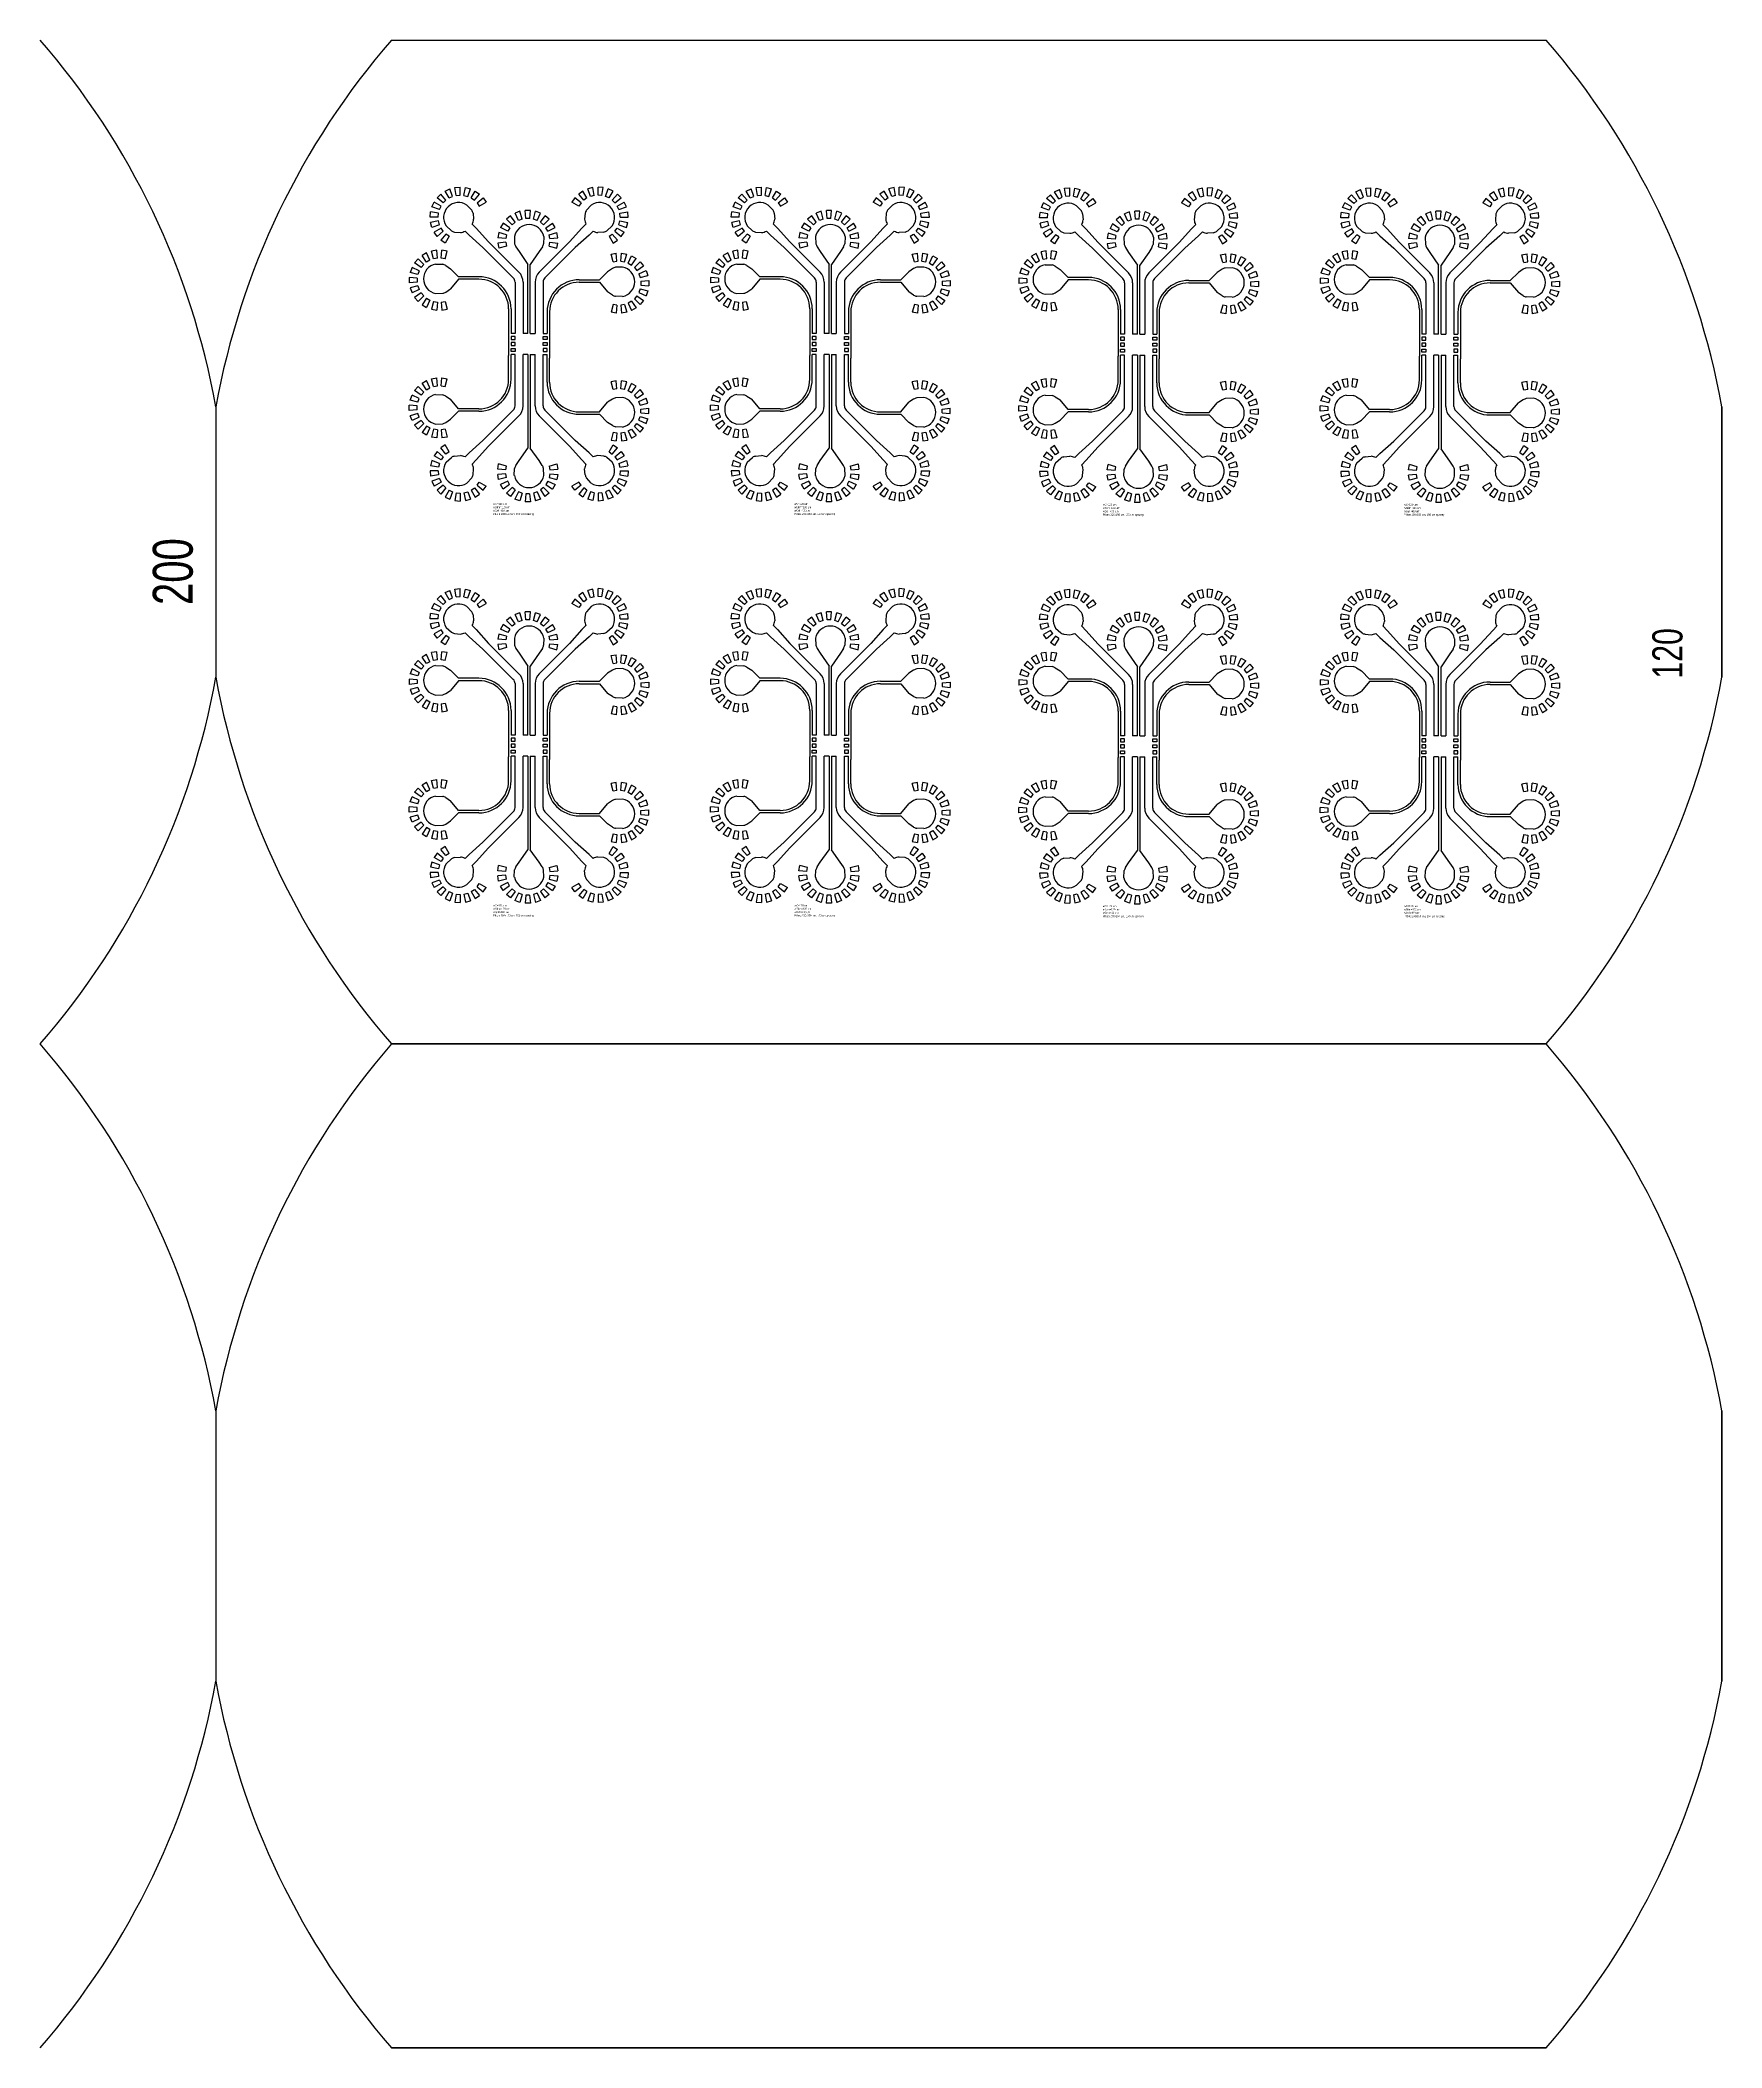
# Model space of a CAD drawing. Extents: x 5000 to 155000, y 6735 to 206735.
# Drawn here: x 71251 to 155000, y 106735 to 206735 of the extents above; entities that cross this region are included whole.
import ezdxf

# ---------------------------------------------------------------- set-up
doc = ezdxf.new("R2010")
doc.units = 0
doc.layers.get('0').update_dxf_attribs({"linetype": 'CONTINUOUS'})
doc.styles.get("Standard").update_dxf_attribs({"font": 'txt', "width": 0.75})

# ---------------------------------------------------------------- blocks, each defined once
blk = doc.blocks.new('CellMigration_Flush_WC200umWS200umWG400umPillarSp150um_anchor')
for p, q in [((-4732, 16896), (-4547, 17081)), ((-4290, 16775), (-4547, 17081)), ((-4333, 17231), (-4096, 17341)), ((-4133, 16885), (-4333, 17231)), ((-3959, 16966), (-4096, 17341)), ((-3843, 17409), (-3583, 17432)), ((-3774, 17015), (-3843, 17409)), ((-3774, 17015), (-3583, 17032)), ((-3583, 17032), (-3583, 17432)), ((-3392, 17015), (-3322, 17409)), ((-3392, 17015), (-3207, 16966)), ((-3322, 17409), (-3070, 17341)), ((-3207, 16966), (-3070, 17341)), ((-3033, 16885), (-2833, 17231)), ((-2876, 16775), (-2619, 17081)), ((-2833, 17231), (-2619, 17081)), ((2533, 17231), (2319, 17081)), ((2576, 16775), (2319, 17081)), ((2733, 16885), (2533, 17231)), ((3023, 17409), (2770, 17341)), ((2907, 16966), (2770, 17341)), ((3092, 17015), (2907, 16966)), ((3092, 17015), (3023, 17409)), ((3283, 17032), (3283, 17432)), ((3544, 17409), (3283, 17432)), ((3474, 17015), (3283, 17032)), ((3474, 17015), (3544, 17409)), ((3660, 16966), (3796, 17341)), ((4033, 17231), (3796, 17341)), ((3833, 16885), (4033, 17231)), ((3991, 16775), (4248, 17081)), ((4433, 16896), (4248, 17081)), ((-5083, 15932), (-5060, 16192)), ((-4666, 16123), (-5060, 16192)), ((-4992, 16445), (-4882, 16682)), ((-4617, 16308), (-4992, 16445)), ((-4536, 16482), (-4882, 16682)), ((-4426, 16639), (-4732, 16896)), ((-4683, 15932), (-4666, 16123)), ((-4617, 16308), (-4536, 16482)), ((-4426, 16639), (-4290, 16775)), ((-4133, 16885), (-3959, 16966)), ((-3245, 16536), (-3002, 16274)), ((-3033, 16885), (-2876, 16775)), ((-2939, 16123), (-2913, 15825)), ((-2740, 16639), (-2434, 16896)), ((-2740, 16639), (-2630, 16482)), ((-2630, 16482), (-2284, 16682)), ((-2434, 16896), (-2284, 16682)), ((-1077, 16002), (-1277, 15834)), ((-847, 15675), (-1077, 16002)), ((-605, 16223), (-850, 16133)), ((-681, 15771), (-850, 16133)), ((-501, 15836), (-605, 16223)), ((-312, 15869), (-347, 16268)), ((-86, 16268), (-347, 16268)), ((-121, 15869), (-86, 16268)), ((68, 15836), (172, 16223)), ((418, 16133), (172, 16223)), ((248, 15771), (418, 16133)), ((415, 15675), (644, 16002)), ((844, 15834), (644, 16002)), ((2134, 16896), (1984, 16682)), ((2331, 16482), (1984, 16682)), ((2441, 16639), (2134, 16896)), ((2441, 16639), (2331, 16482)), ((2733, 16885), (2576, 16775)), ((2640, 16123), (2614, 15825)), ((2945, 16536), (2703, 16274)), ((3833, 16885), (3660, 16966)), ((4126, 16639), (3991, 16775)), ((4126, 16639), (4433, 16896)), ((4236, 16482), (4583, 16682)), ((4317, 16308), (4236, 16482)), ((4317, 16308), (4693, 16445)), ((4367, 16123), (4761, 16192)), ((4383, 15932), (4367, 16123)), ((4693, 16445), (4583, 16682)), ((4783, 15932), (4761, 16192)), ((-4683, 15932), (-5083, 15932)), ((-4666, 15741), (-5060, 15671)), ((-4992, 15419), (-5060, 15671)), ((-4617, 15556), (-4992, 15419)), ((-4536, 15382), (-4882, 15182)), ((-4732, 14968), (-4882, 15182)), ((-4426, 15225), (-4732, 14968)), ((-4617, 15556), (-4666, 15741)), ((-4290, 15089), (-4547, 14783)), ((-4426, 15225), (-4536, 15382)), ((-4133, 14979), (-4290, 15089)), ((-4284, 15497), (-4022, 15255)), ((-3871, 15191), (-3572, 15165)), ((-3335, 15234), (-3133, 15032)), ((-3133, 15032), (-2447, 14416)), ((-2981, 15587), (-2780, 15385)), ((-2780, 15385), (-2164, 14699)), ((-1665, 15162), (-1711, 14904)), ((-1279, 15058), (-1665, 15162)), ((-1445, 15634), (-1576, 15408)), ((-1213, 15239), (-1576, 15408)), ((-1117, 15405), (-1445, 15634)), ((-1279, 15058), (-1312, 14870)), ((-994, 15551), (-1277, 15834)), ((-1117, 15405), (-1213, 15239)), ((-847, 15675), (-994, 15551)), ((-501, 15836), (-681, 15771)), ((-121, 15869), (-312, 15869)), ((248, 15771), (68, 15836)), ((561, 15551), (415, 15675)), ((561, 15551), (844, 15834)), ((685, 15405), (1012, 15634)), ((781, 15239), (685, 15405)), ((781, 15239), (1143, 15408)), ((846, 15058), (1232, 15162)), ((879, 14870), (846, 15058)), ((1143, 15408), (1012, 15634)), ((1278, 14904), (1232, 15162)), ((2480, 15385), (1864, 14699)), ((2834, 15032), (2147, 14416)), ((2682, 15587), (2480, 15385)), ((3035, 15234), (2834, 15032)), ((3572, 15191), (3273, 15165)), ((3984, 15497), (3723, 15255)), ((3833, 14979), (3991, 15089)), ((3991, 15089), (4248, 14783)), ((4126, 15225), (4236, 15382)), ((4126, 15225), (4433, 14968)), ((4236, 15382), (4583, 15182)), ((4317, 15556), (4367, 15741)), ((4317, 15556), (4693, 15419)), ((4367, 15741), (4761, 15671)), ((4383, 15932), (4783, 15932)), ((4433, 14968), (4583, 15182)), ((4693, 15419), (4761, 15671)), ((-5255, 14152), (-5481, 14021)), ((-5252, 13693), (-5481, 14021)), ((-5086, 13789), (-5255, 14152)), ((-4752, 14286), (-5009, 14241)), ((-4906, 13855), (-5009, 14241)), ((-4717, 13888), (-4752, 14286)), ((-4333, 14633), (-4547, 14783)), ((-4525, 13888), (-4490, 14286)), ((-4233, 14241), (-4490, 14286)), ((-4336, 13855), (-4233, 14241)), ((-4133, 14979), (-4333, 14633)), ((-2447, 14416), (-938, 12907)), ((-655, 13190), (-2164, 14699)), ((-1312, 14870), (-1711, 14904)), ((-1312, 14678), (-1711, 14643)), ((-1711, 14643), (-1665, 14385)), ((-1279, 14489), (-1665, 14385)), ((-1312, 14678), (-1279, 14489)), ((-883, 14962), (-869, 14605)), ((-807, 14454), (-648, 14212)), ((-648, 14212), (-210, 13567)), ((352, 14212), (-90, 13567)), ((511, 14454), (352, 14212)), ((355, 13190), (1864, 14699)), ((587, 14962), (573, 14605)), ((2147, 14416), (638, 12907)), ((846, 14489), (879, 14678)), ((846, 14489), (1232, 14385)), ((879, 14870), (1278, 14904)), ((879, 14678), (1278, 14643)), ((1232, 14385), (1278, 14643)), ((3833, 14979), (4033, 14633)), ((3933, 14091), (4191, 14136)), ((4037, 13705), (3933, 14091)), ((4033, 14633), (4248, 14783)), ((4225, 13738), (4191, 14136)), ((4417, 13738), (4452, 14136)), ((4452, 14136), (4710, 14091)), ((4606, 13705), (4710, 14091)), ((4786, 13639), (4955, 14002)), ((4955, 14002), (5182, 13871)), ((-5980, 13426), (-6070, 13180)), ((-5683, 13077), (-6070, 13180)), ((-5618, 13257), (-5980, 13426)), ((-5681, 13853), (-5850, 13653)), ((-5522, 13423), (-5850, 13653)), ((-5618, 13257), (-5683, 13077)), ((-5399, 13570), (-5681, 13853)), ((-5399, 13570), (-5522, 13423)), ((-5086, 13789), (-5252, 13693)), ((-4717, 13888), (-4906, 13855)), ((-4809, 13595), (-4452, 13582)), ((-4336, 13855), (-4525, 13888)), ((-4301, 13520), (-4059, 13361)), ((-4059, 13361), (-4059, 13361)), ((-3659, 12961), (-4059, 13361)), ((-210, 10136), (-210, 13567)), ((-90, 10136), (-90, 13567)), ((3359, 12811), (3759, 13211)), ((4001, 13370), (3759, 13211)), ((3759, 13211), (3759, 13211)), ((4037, 13705), (4225, 13738)), ((4509, 13445), (4153, 13432)), ((4417, 13738), (4606, 13705)), ((4786, 13639), (4952, 13543)), ((4952, 13543), (5182, 13871)), ((5099, 13420), (5382, 13703)), ((5099, 13420), (5222, 13273)), ((5222, 13273), (5550, 13503)), ((5318, 13107), (5681, 13276)), ((5318, 13107), (5384, 12927)), ((5382, 13703), (5550, 13503)), ((5384, 12927), (5770, 13030)), ((5681, 13276), (5770, 13030)), ((-6115, 12923), (-6115, 12661)), ((-5717, 12888), (-6115, 12923)), ((-5717, 12696), (-6115, 12661)), ((-5683, 12507), (-6070, 12404)), ((-6070, 12404), (-5980, 12158)), ((-5618, 12327), (-5980, 12158)), ((-5522, 12161), (-5850, 11932)), ((-5717, 12888), (-5717, 12696)), ((-5683, 12507), (-5618, 12327)), ((-5399, 12014), (-5681, 11732)), ((-5522, 12161), (-5399, 12014)), ((-4809, 12126), (-4452, 12140)), ((-4301, 12201), (-4059, 12361)), ((-3659, 12841), (-4059, 12361)), ((-4059, 12361), (-4059, 12361)), ((-2650, 12961), (-3659, 12961)), ((-2650, 12841), (-3659, 12841)), ((-850, 12695), (-850, 10136)), ((-450, 12695), (-450, 10136)), ((150, 12695), (150, 10136)), ((550, 12695), (550, 10136)), ((2350, 12811), (3359, 12811)), ((2350, 12691), (3359, 12691)), ((3359, 12691), (3759, 12211)), ((3759, 12211), (3759, 12211)), ((4001, 12051), (3759, 12211)), ((5222, 12011), (5099, 11864)), ((5222, 12011), (5550, 11782)), ((5384, 12357), (5318, 12177)), ((5318, 12177), (5681, 12008)), ((5384, 12357), (5770, 12254)), ((5417, 12738), (5816, 12773)), ((5417, 12738), (5417, 12546)), ((5417, 12546), (5816, 12511)), ((5770, 12254), (5681, 12008)), ((5816, 12773), (5816, 12511)), ((-5850, 11932), (-5681, 11732)), ((-5252, 11891), (-5481, 11563)), ((-5481, 11563), (-5255, 11433)), ((-5086, 11795), (-5255, 11433)), ((-5252, 11891), (-5086, 11795)), ((-4906, 11730), (-5009, 11343)), ((-5009, 11343), (-4752, 11298)), ((-4906, 11730), (-4717, 11696)), ((-4717, 11696), (-4752, 11298)), ((-4525, 11696), (-4336, 11730)), ((-4525, 11696), (-4490, 11298)), ((-4490, 11298), (-4233, 11343)), ((-4336, 11730), (-4233, 11343)), ((-1170, 11361), (-1170, 9048)), ((-1050, 11361), (-1050, 10136)), ((750, 11211), (750, 10136)), ((870, 11211), (872, 8913)), ((4037, 11580), (3933, 11193)), ((4191, 11148), (3933, 11193)), ((4225, 11546), (4037, 11580)), ((4509, 11976), (4153, 11990)), ((4225, 11546), (4191, 11148)), ((4606, 11580), (4417, 11546)), ((4417, 11546), (4452, 11148)), ((4710, 11193), (4452, 11148)), ((4606, 11580), (4710, 11193)), ((4952, 11741), (4786, 11645)), ((4786, 11645), (4955, 11283)), ((4952, 11741), (5182, 11413)), ((5182, 11413), (4955, 11283)), ((5099, 11864), (5382, 11582)), ((5550, 11782), (5382, 11582)), ((-1050, 10136), (-1050, 10136)), ((-850, 10136), (-1050, 10136)), ((-210, 10136), (-450, 10136)), ((-90, 10136), (150, 10136)), ((550, 10136), (750, 10136)), ((-1170, 7861), (-1170, 9048)), ((-1050, 9986), (-1050, 9836)), ((-850, 9986), (-1050, 9986)), ((-1050, 9836), (-850, 9836)), ((-850, 9686), (-1050, 9686)), ((-1050, 9686), (-1050, 9536)), ((-1050, 9536), (-850, 9536)), ((-1050, 9236), (-1050, 9386)), ((-1050, 9386), (-850, 9386)), ((-850, 9236), (-1050, 9236)), ((-850, 9086), (-1050, 9086)), ((-1050, 9086), (-1050, 9086)), ((-1050, 7861), (-1050, 9086)), ((-850, 9836), (-850, 9986)), ((-850, 9536), (-850, 9686)), ((-850, 9386), (-850, 9236)), ((-850, 6526), (-850, 9086)), ((-210, 9086), (-450, 9086)), ((-450, 6526), (-450, 9086)), ((-210, 9086), (-210, 4419)), ((-90, 9086), (150, 9086)), ((-90, 9086), (-90, 4419)), ((150, 6526), (150, 9086)), ((550, 9836), (550, 9986)), ((550, 9986), (750, 9986)), ((750, 9836), (550, 9836)), ((550, 9536), (550, 9686)), ((550, 9686), (750, 9686)), ((750, 9536), (550, 9536)), ((750, 9386), (550, 9386)), ((550, 9386), (550, 9236)), ((550, 9236), (750, 9236)), ((550, 9086), (750, 9086)), ((550, 6526), (550, 9086)), ((750, 9986), (750, 9836)), ((750, 9686), (750, 9536)), ((750, 9236), (750, 9386)), ((750, 7711), (750, 9086)), ((870, 7711), (872, 8913)), ((-6070, 6817), (-5980, 7063)), ((-5618, 6894), (-5980, 7063)), ((-5850, 7289), (-5681, 7490)), ((-5522, 7060), (-5850, 7289)), ((-5399, 7207), (-5681, 7490)), ((-5522, 7060), (-5399, 7207)), ((-5481, 7658), (-5255, 7788)), ((-5252, 7330), (-5481, 7658)), ((-5086, 7426), (-5255, 7788)), ((-5252, 7330), (-5086, 7426)), ((-5009, 7878), (-4752, 7923)), ((-4906, 7492), (-5009, 7878)), ((-4906, 7492), (-4717, 7525)), ((-4809, 7095), (-4452, 7082)), ((-4717, 7525), (-4752, 7923)), ((-4525, 7525), (-4490, 7923)), ((-4525, 7525), (-4336, 7492)), ((-4490, 7923), (-4233, 7878)), ((-4336, 7492), (-4233, 7878)), ((-4301, 7020), (-4059, 6861)), ((4191, 7773), (3933, 7728)), ((4037, 7342), (3933, 7728)), ((4225, 7375), (4037, 7342)), ((4225, 7375), (4191, 7773)), ((4417, 7375), (4452, 7773)), ((4606, 7342), (4417, 7375)), ((4710, 7728), (4452, 7773)), ((4606, 7342), (4710, 7728)), ((4786, 7276), (4955, 7638)), ((4952, 7180), (4786, 7276)), ((4952, 7180), (5182, 7508)), ((5182, 7508), (4955, 7638)), ((5099, 7057), (5382, 7340)), ((5222, 6910), (5099, 7057)), ((5222, 6910), (5550, 7139)), ((5550, 7139), (5382, 7340)), ((-5717, 6525), (-6115, 6560)), ((-6115, 6298), (-6115, 6560)), ((-5717, 6333), (-6115, 6298)), ((-5683, 6714), (-6070, 6817)), ((-5683, 6144), (-6070, 6041)), ((-5980, 5795), (-6070, 6041)), ((-5717, 6333), (-5717, 6525)), ((-5683, 6714), (-5618, 6894)), ((-5618, 5964), (-5683, 6144)), ((-4059, 6861), (-4059, 6861)), ((-3659, 6381), (-4059, 6861)), ((-3659, 6261), (-4059, 5861)), ((-2650, 6381), (-3659, 6381)), ((-2650, 6261), (-3659, 6261)), ((-2447, 4805), (-938, 6314)), ((-655, 6031), (-2164, 4522)), ((355, 6031), (1864, 4522)), ((2147, 4805), (638, 6314)), ((2350, 6231), (3359, 6231)), ((2350, 6111), (3359, 6111)), ((3359, 6231), (3759, 6711)), ((3359, 6111), (3759, 5711)), ((4001, 6870), (3759, 6711)), ((3759, 6711), (3759, 6711)), ((4509, 6945), (4153, 6932)), ((5318, 6744), (5681, 6913)), ((5384, 6564), (5318, 6744)), ((5384, 6564), (5770, 6667)), ((5417, 6375), (5816, 6410)), ((5417, 6183), (5417, 6375)), ((5417, 6183), (5816, 6148)), ((5770, 6667), (5681, 6913)), ((5816, 6148), (5816, 6410)), ((-5618, 5964), (-5980, 5795)), ((-5522, 5798), (-5850, 5569)), ((-5681, 5368), (-5850, 5569)), ((-5399, 5651), (-5681, 5368)), ((-5399, 5651), (-5522, 5798)), ((-5252, 5528), (-5481, 5200)), ((-5255, 5070), (-5481, 5200)), ((-5086, 5432), (-5255, 5070)), ((-5086, 5432), (-5252, 5528)), ((-4906, 5366), (-5009, 4980)), ((-4717, 5333), (-4906, 5366)), ((-4809, 5626), (-4452, 5640)), ((-4717, 5333), (-4752, 4935)), ((-4336, 5366), (-4525, 5333)), ((-4525, 5333), (-4490, 4935)), ((-4336, 5366), (-4233, 4980)), ((-4301, 5701), (-4059, 5861)), ((-4059, 5861), (-4059, 5861)), ((3759, 5711), (3759, 5711)), ((4001, 5551), (3759, 5711)), ((4037, 5216), (3933, 4830)), ((4037, 5216), (4225, 5183)), ((4509, 5476), (4153, 5490)), ((4225, 5183), (4191, 4785)), ((4417, 5183), (4606, 5216)), ((4417, 5183), (4452, 4785)), ((4606, 5216), (4710, 4830)), ((4786, 5282), (4952, 5378)), ((4786, 5282), (4955, 4920)), ((4952, 5378), (5182, 5050)), ((4955, 4920), (5182, 5050)), ((5099, 5501), (5222, 5648)), ((5099, 5501), (5382, 5218)), ((5222, 5648), (5550, 5419)), ((5318, 5814), (5384, 5994)), ((5318, 5814), (5681, 5645)), ((5382, 5218), (5550, 5419)), ((5384, 5994), (5770, 5891)), ((5681, 5645), (5770, 5891)), ((-4752, 4935), (-5009, 4980)), ((-4732, 4253), (-4882, 4039)), ((-4536, 3839), (-4882, 4039)), ((-4426, 3996), (-4732, 4253)), ((-4333, 4588), (-4547, 4438)), ((-4290, 4132), (-4547, 4438)), ((-4233, 4980), (-4490, 4935)), ((-4133, 4242), (-4333, 4588)), ((-4133, 4242), (-4290, 4132)), ((-3871, 4030), (-3572, 4056)), ((-3335, 3988), (-3133, 4189)), ((-3133, 4189), (-2447, 4805)), ((-2780, 3836), (-2164, 4522)), ((-650, 3811), (-210, 4419)), ((350, 3811), (-90, 4419)), ((2480, 3836), (1864, 4522)), ((2834, 4189), (2147, 4805)), ((3035, 3988), (2834, 4189)), ((3572, 4030), (3273, 4056)), ((3833, 4242), (4033, 4588)), ((3833, 4242), (3991, 4132)), ((3933, 4830), (4191, 4785)), ((3991, 4132), (4248, 4438)), ((4033, 4588), (4248, 4438)), ((4126, 3996), (4433, 4253)), ((4236, 3839), (4583, 4039)), ((4433, 4253), (4583, 4039)), ((4452, 4785), (4710, 4830)), ((-5083, 3289), (-5060, 3029)), ((-4683, 3289), (-5083, 3289)), ((-4992, 3802), (-5060, 3550)), ((-4666, 3480), (-5060, 3550)), ((-4666, 3098), (-5060, 3029)), ((-4617, 3665), (-4992, 3802)), ((-4683, 3289), (-4666, 3098)), ((-4617, 3665), (-4666, 3480)), ((-4426, 3996), (-4536, 3839)), ((-4284, 3724), (-4022, 3967)), ((-2981, 3634), (-2780, 3836)), ((-2939, 3098), (-2913, 3397)), ((-1712, 3379), (-1667, 3637)), ((-1314, 3344), (-1712, 3379)), ((-1314, 3153), (-1712, 3118)), ((-1667, 2860), (-1712, 3118)), ((-1281, 3533), (-1667, 3637)), ((-1314, 3344), (-1281, 3533)), ((-1281, 2964), (-1314, 3153)), ((-885, 3061), (-871, 3417)), ((-809, 3568), (-650, 3811)), ((509, 3568), (350, 3811)), ((585, 3061), (571, 3417)), ((844, 3533), (1231, 3637)), ((844, 3533), (878, 3344)), ((878, 3153), (844, 2964)), ((878, 3344), (1276, 3379)), ((878, 3153), (1276, 3118)), ((1231, 3637), (1276, 3379)), ((1276, 3118), (1231, 2860)), ((2682, 3634), (2480, 3836)), ((2640, 3098), (2614, 3397)), ((3984, 3724), (3723, 3967)), ((4126, 3996), (4236, 3839)), ((4317, 3665), (4693, 3802)), ((4317, 3665), (4367, 3480)), ((4367, 3480), (4761, 3550)), ((4383, 3289), (4367, 3098)), ((4367, 3098), (4761, 3029)), ((4383, 3289), (4783, 3289)), ((4693, 3802), (4761, 3550)), ((4783, 3289), (4761, 3029)), ((-4617, 2913), (-4992, 2776)), ((-4992, 2776), (-4882, 2539)), ((-4536, 2739), (-4882, 2539)), ((-4426, 2582), (-4732, 2325)), ((-4732, 2325), (-4547, 2140)), ((-4617, 2913), (-4536, 2739)), ((-4290, 2447), (-4547, 2140)), ((-4426, 2582), (-4290, 2447)), ((-4133, 2337), (-4333, 1990)), ((-4133, 2337), (-3959, 2256)), ((-3959, 2256), (-4096, 1880)), ((-3774, 2206), (-3843, 1812)), ((-3774, 2206), (-3583, 2189)), ((-3583, 2189), (-3583, 1789)), ((-3392, 2206), (-3207, 2256)), ((-3392, 2206), (-3322, 1812)), ((-3245, 2685), (-3002, 2947)), ((-3207, 2256), (-3070, 1880)), ((-3033, 2337), (-2876, 2447)), ((-3033, 2337), (-2833, 1990)), ((-2876, 2447), (-2619, 2140)), ((-2833, 1990), (-2619, 2140)), ((-2740, 2582), (-2630, 2739)), ((-2740, 2582), (-2434, 2325)), ((-2630, 2739), (-2284, 2539)), ((-2434, 2325), (-2284, 2539)), ((-1281, 2964), (-1667, 2860)), ((-1215, 2784), (-1578, 2615)), ((-1447, 2388), (-1578, 2615)), ((-1119, 2618), (-1447, 2388)), ((-996, 2471), (-1279, 2188)), ((-1079, 2020), (-1279, 2188)), ((-1119, 2618), (-1215, 2784)), ((-849, 2347), (-1079, 2020)), ((-849, 2347), (-996, 2471)), ((-683, 2252), (-852, 1889)), ((-503, 2186), (-683, 2252)), ((-503, 2186), (-606, 1800)), ((-314, 2153), (-349, 1754)), ((-122, 2153), (-314, 2153)), ((-122, 2153), (-87, 1754)), ((247, 2252), (67, 2186)), ((67, 2186), (170, 1800)), ((247, 2252), (416, 1889)), ((560, 2471), (413, 2347)), ((413, 2347), (642, 2020)), ((560, 2471), (843, 2188)), ((843, 2188), (642, 2020)), ((779, 2784), (683, 2618)), ((683, 2618), (1011, 2388)), ((779, 2784), (1141, 2615)), ((844, 2964), (1231, 2860)), ((1141, 2615), (1011, 2388)), ((2331, 2739), (1984, 2539)), ((2134, 2325), (1984, 2539)), ((2441, 2582), (2134, 2325)), ((2576, 2447), (2319, 2140)), ((2533, 1990), (2319, 2140)), ((2441, 2582), (2331, 2739)), ((2733, 2337), (2533, 1990)), ((2733, 2337), (2576, 2447)), ((2945, 2685), (2703, 2947)), ((2907, 2256), (2770, 1880)), ((3092, 2206), (2907, 2256)), ((3092, 2206), (3023, 1812)), ((3474, 2206), (3283, 2189)), ((3283, 2189), (3283, 1789)), ((3474, 2206), (3544, 1812)), ((3833, 2337), (3660, 2256)), ((3660, 2256), (3796, 1880)), ((3833, 2337), (4033, 1990)), ((4126, 2582), (3991, 2447)), ((3991, 2447), (4248, 2140)), ((4126, 2582), (4433, 2325)), ((4317, 2913), (4236, 2739)), ((4236, 2739), (4583, 2539)), ((4433, 2325), (4248, 2140)), ((4317, 2913), (4693, 2776)), ((4693, 2776), (4583, 2539)), ((-4333, 1990), (-4096, 1880)), ((-3843, 1812), (-3583, 1789)), ((-3322, 1812), (-3070, 1880)), ((-606, 1800), (-852, 1889)), ((-87, 1754), (-349, 1754)), ((416, 1889), (170, 1800)), ((3023, 1812), (2770, 1880)), ((3544, 1812), (3283, 1789)), ((4033, 1990), (3796, 1880))]:
    blk.add_line(p, q)
for centre, radius, start, end in [((-3658, 15910), 750, 56.53696, 213.46304), ((-3658, 15910), 750, 16.49856, 29.02724), ((3359, 15910), 750, 150.97276, 163.50144), ((3359, 15910), 750, 326.53696, 123.46304), ((-3658, 15910), 750, 240.97276, 253.50144), ((-3658, 15910), 750, 276.57535, 295.52878), ((-3658, 15910), 750, 334.47122, 353.42465), ((-148, 14812), 750, 11.53696, 168.46304), ((3359, 15910), 750, 186.57535, 205.52878), ((3359, 15910), 750, 244.47122, 263.42465), ((3359, 15910), 750, 286.49856, 299.02724), ((-148, 14812), 750, 195.97276, 208.50144), ((-148, 14812), 750, 331.49856, 344.02724), ((-4659, 12861), 750, 101.53696, 258.46304), ((-4659, 12861), 750, 61.49856, 74.02724), ((-1150, 12695), 700, 0, 45), ((850, 12695), 700, 135, 180), ((4359, 12711), 750, 105.97276, 118.50144), ((4359, 12711), 750, 281.53696, 78.46304), ((-4659, 12861), 750, 285.97276, 298.50144), ((-2650, 11361), 1600, 0, 90), ((-2650, 11361), 1480, 0, 90), ((-1150, 12695), 300, 0, 45), ((850, 12695), 300, 135, 180), ((2350, 11211), 1600, 90, 180), ((2350, 11211), 1480, 90, 180), ((4359, 12711), 750, 241.49856, 254.02724), ((-4659, 6361), 750, 101.53696, 258.46304), ((-4659, 6361), 750, 61.49856, 74.02724), ((-2650, 7861), 1600, 270, 0), ((-2650, 7861), 1480, 270, 0), ((2350, 7711), 1600, 180, 270), ((2350, 7711), 1480, 180, 270), ((-1150, 6526), 300, 315, 0), ((-1150, 6526), 700, 315, 0), ((850, 6526), 700, 180, 225), ((850, 6526), 300, 180, 225), ((4359, 6211), 750, 105.97276, 118.50144), ((4359, 6211), 750, 281.53696, 78.46304), ((-4659, 6361), 750, 285.97276, 298.50144), ((4359, 6211), 750, 241.49856, 254.02724), ((-3658, 3311), 750, 106.49856, 119.02724), ((-3658, 3311), 750, 64.47122, 83.42465), ((3359, 3311), 750, 96.57535, 115.52878), ((3359, 3311), 750, 60.97276, 73.50144), ((-3658, 3311), 750, 146.53696, 303.46304), ((-3658, 3311), 750, 330.97276, 343.50144), ((-3658, 3311), 750, 6.57535, 25.52878), ((-150, 3211), 750, 191.53696, 348.46304), ((-150, 3211), 750, 151.49856, 164.02724), ((-150, 3211), 750, 15.97276, 28.50144), ((3359, 3311), 750, 154.47122, 173.42465), ((3359, 3311), 750, 196.49856, 209.02724), ((3359, 3311), 750, 236.53696, 33.46304)]:
    blk.add_arc(centre, radius, start, end)
at = {"insert": (-1934, 1698), "char_height": 100, "attachment_point": 1}
blk.add_mtext_dynamic_manual_height_columns('wC=120 um\\PwStim=120 um\\PwGel=400 um\\PPillars 200x150 um, 150 um spacing', width=2501.39, gutter_width=9943, heights=[0], dxfattribs=at)
blk = doc.blocks.new('*U19')
blk.add_blockref('CellMigration_Flush_WC200umWS200umWG400umPillarSp150um_anchor', (-1156, -11047))
blk = doc.blocks.new('*U20')
at = {"color": 0, "linetype": 'ByBlock', "lineweight": -2, "transparency": 16777216}
for p in [(0, 0), (15000, 0), (0, -20000), (15000, -20000)]:
    blk.add_blockref('*U19', p, dxfattribs=at)
blk = doc.blocks.new('*U36')
blk.add_blockref('CellMigration_Flush_WC200umWS200umWG400umPillarSp150um_anchor', (-1156, -11047))
blk = doc.blocks.new('*U37')
at = {"color": 0, "linetype": 'ByBlock', "lineweight": -2, "transparency": 16777216}
for p in [(0, 0), (15000, 0), (0, -20000), (15000, -20000)]:
    blk.add_blockref('*U36', p, dxfattribs=at)

msp = doc.modelspace()

# ---------------------------------------------------------------- linework, layer by layer
for p, q in [((88749, 206735), (146251, 206735)), ((80000, 188470), (80000, 175000)), ((80000, 188470), (80000, 175000)), ((155000, 188470), (155000, 175000)), ((155000, 188470), (155000, 175000)), ((155000, 188470), (155000, 175000)), ((155000, 188470), (155000, 175000)), ((155000, 175000), (155000, 188470)), ((155000, 188470), (155000, 175000)), ((155000, 188470), (155000, 175000)), ((88749, 156735), (146251, 156735)), ((146251, 156735), (88749, 156735)), ((88749, 156735), (146251, 156735)), ((80000, 138470), (80000, 125000)), ((80000, 138470), (80000, 125000)), ((155000, 138470), (155000, 125000)), ((155000, 138470), (155000, 125000)), ((155000, 138470), (155000, 125000)), ((155000, 138470), (155000, 125000)), ((155000, 125000), (155000, 138470)), ((155000, 138470), (155000, 125000)), ((155000, 138470), (155000, 125000)), ((88749, 106735), (146251, 106735)), ((146251, 106735), (88749, 106735)), ((88749, 106735), (146251, 106735))]:
    msp.add_line(p, q)
for centre, start, end in [((42500, 181735), 10.18175, 41.00827), ((117500, 181735), 138.99173, 169.81825), ((117500, 181735), 10.18175, 41.00827), ((42500, 181735), 318.99173, 349.81825), ((117500, 181735), 190.18175, 221.00827), ((117500, 181735), 318.99173, 349.81825), ((42500, 131735), 10.18175, 41.00827), ((117500, 131735), 138.99173, 169.81825), ((117500, 131735), 10.18175, 41.00827), ((42500, 131735), 318.99173, 349.81825), ((117500, 131735), 190.18175, 221.00827), ((117500, 131735), 318.99173, 349.81825)]:
    msp.add_arc(centre, 38100, start, end)

# ---------------------------------------------------------------- block references
for name, p in [('*U37', (96906, 193035)), ('*U20', (127263, 193001))]:
    msp.add_blockref(name, p)

# ---------------------------------------------------------------- texts
at = {"attachment_point": 1, "rotation": 90}
for s, insert, char_height in [('\\pi13324;200', (76861, 165276), 1988.56), ('120', (151540, 174936), 1500)]:
    msp.add_mtext_dynamic_manual_height_columns(s, width=30128.77, gutter_width=9943, heights=[0], dxfattribs=dict(at, insert=insert, char_height=char_height))

doc.saveas('drawing.dxf')
